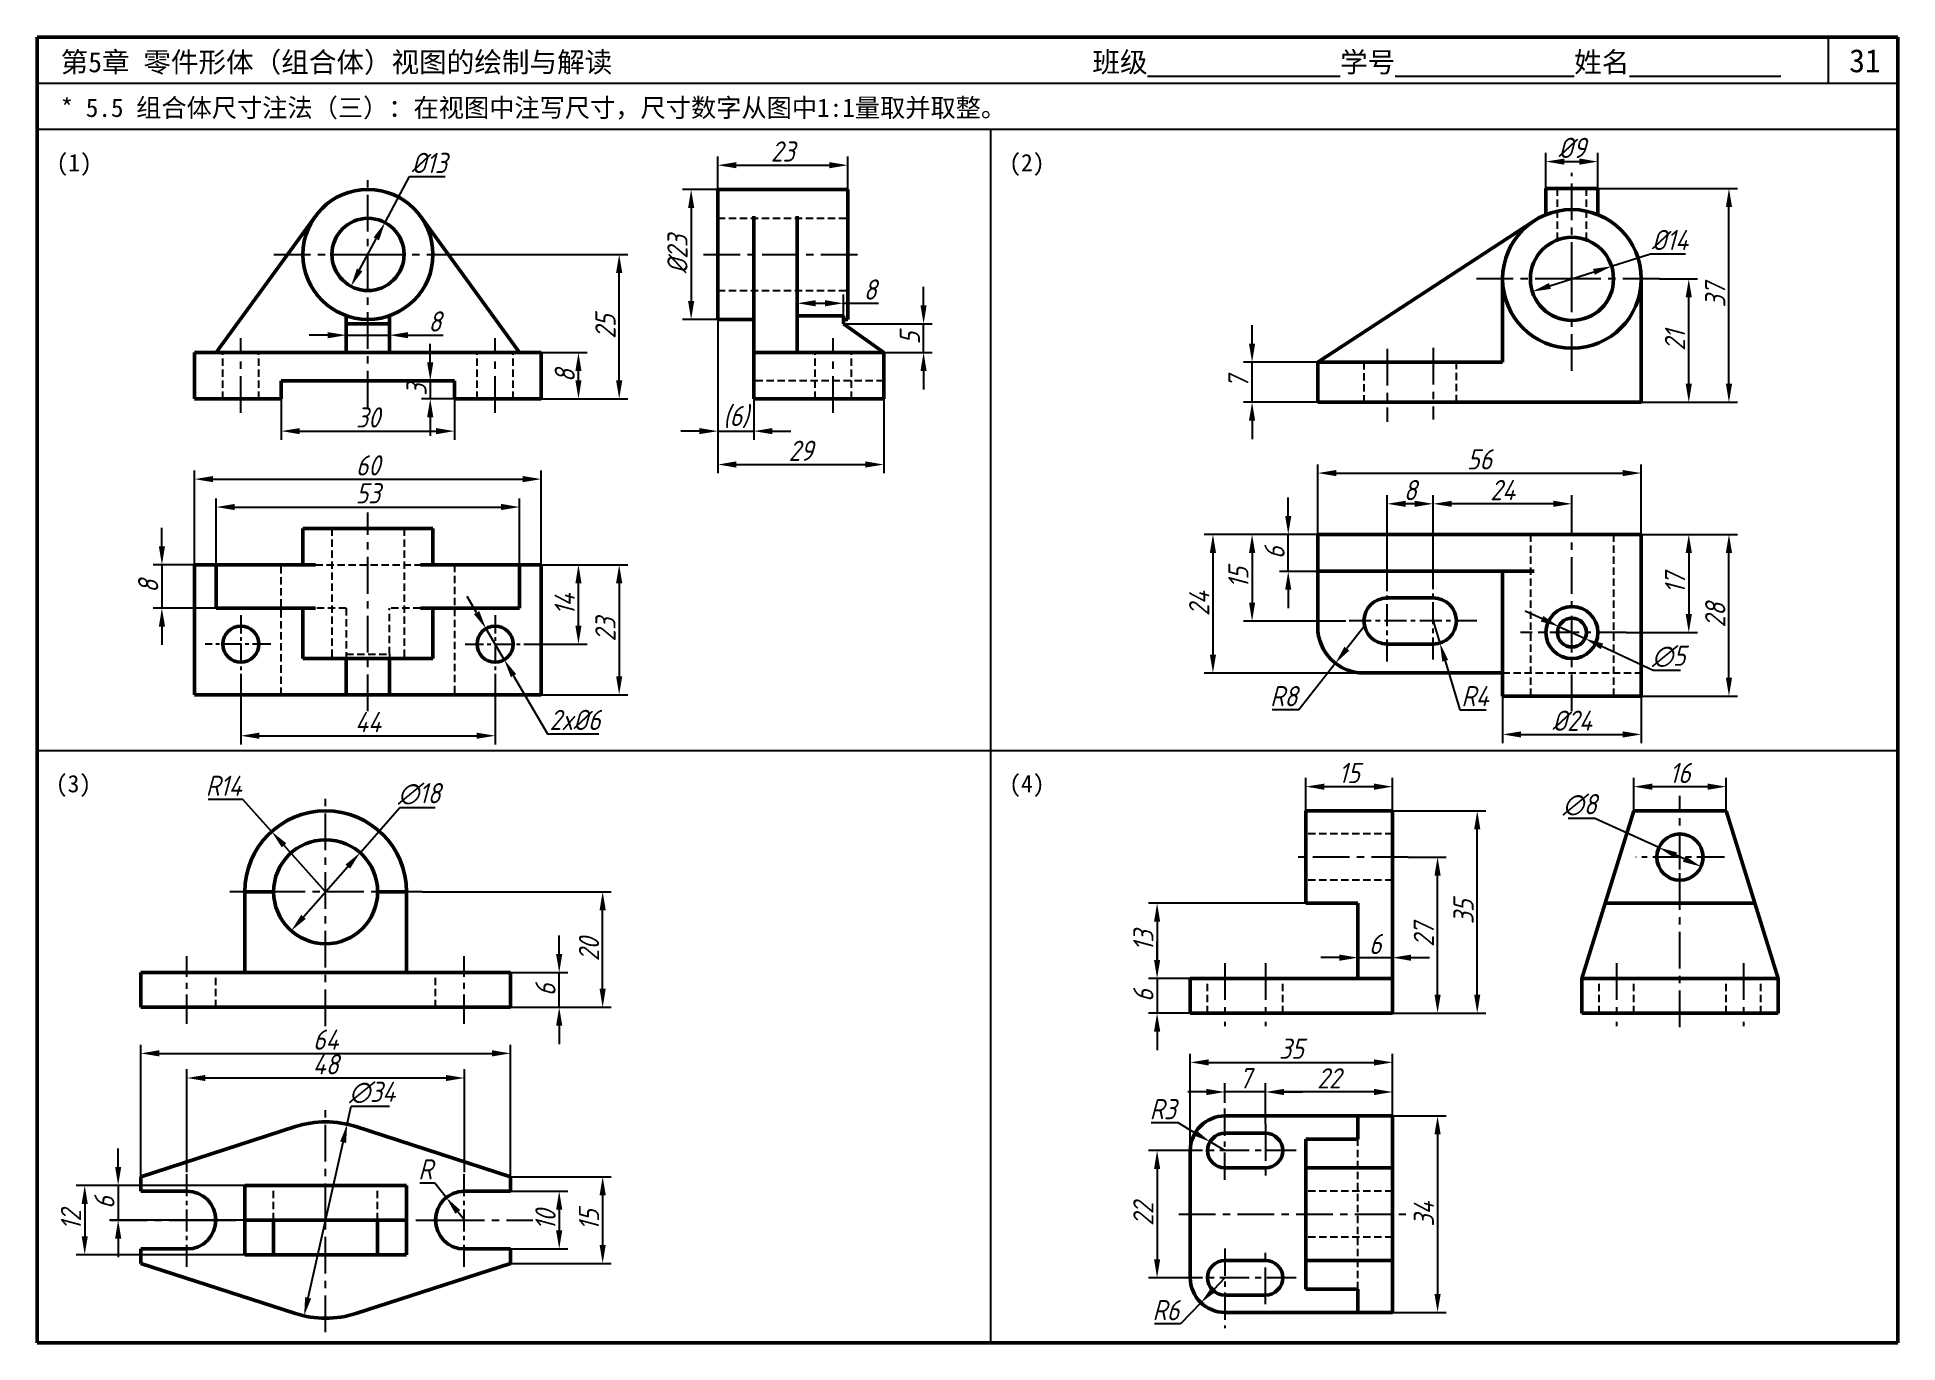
# Model space of a CAD drawing. Header units: millimetres. Extents: x 0 to 322, y 0 to 226.
import ezdxf

# ---------------------------------------------------------------- set-up
doc = ezdxf.new("R2010")
doc.units = ezdxf.units.MM
doc.header["$LTSCALE"] = 0.2
doc.linetypes.add('CENTER', pattern=[50.8, 31.75, -6.35, 6.35, -6.35])
doc.linetypes.add('HIDDEN', pattern=[9.525, 6.35, -3.175])
for name, color, linetype in [('点画线层', 7, 'CENTER'), ('答案', 1, 'Continuous'), ('虚线层', 7, 'HIDDEN')]:
    doc.layers.add(name, color=color, linetype=linetype)
doc.layers.add('粗实线层', color=7, linetype='Continuous', lineweight=50)
doc.styles.get("Standard").update_dxf_attribs({"font": 'gbeitc.shx', "height": 3.5, "bigfont": 'gbcbig.shx'})
doc.styles.add('宋体', font='', dxfattribs={"height": 3.5})
doc.styles.get('宋体').set_extended_font_data('SimSun')
doc.dimstyles.new('ISO-25', dxfattribs={"dimtxt": 3.5, "dimasz": 3.2, "dimexe": 1.5, "dimexo": 0, "dimtad": 1, "dimtoh": 1, "dimdsep": 46, "dimtxsty": 'Standard', "dimcen": 0, "dimclrd": 256, "dimclre": 256, "dimclrt": 256, "dimadec": 0, "dimazin": 0, "dimtfac": 1, "dimtmove": 0, "dimatfit": 2, "dimfxl": 0, "dimlwd": -1, "dimlwe": -1, "dimarcsym": 0})

msp = doc.modelspace()

# ---------------------------------------------------------------- texts
at = {"style": '宋体'}
for s, height, p in [('第5章 零件形体（组合体）视图的绘制与解读', 3.5, (4.054, 219.933)), ('班级%%U              %%U学号%%U             %%U姓名%%U           ', 3.5, (182.613, 219.933)), ('31', 4, (313.595, 219.933)), ('* 5.5 组合体尺寸注法（三）：在视图中注写尺寸，尺寸数字从图中1:1量取并取整。', 3.2, (4.054, 212.195)), ('(1)', 3, (3.334, 202.787)), ('(2)', 3, (168.214, 202.787)), ('(3)', 3, (3.214, 95.287)), ('(4)', 3, (168.214, 95.287))]:
    msp.add_text(s, height=height, dxfattribs=at).set_placement(p)

# ---------------------------------------------------------------- blocks, each defined once
blk = doc.blocks.new('*D2')
at = {"layer": 'Defpoints', "color": 0, "transparency": 16777216}
for p in [(60.19, 193.91), (54.3, 182.89)]:
    blk.add_point(p, dxfattribs=at)
at = {"layer": '答案', "transparency": 16777216}
for p, q in [((60.19, 193.91), (64.44, 201.86)), ((64.44, 201.86), (70.61, 201.86)), ((55.8, 185.71), (58.68, 191.09))]:
    blk.add_line(p, q, dxfattribs=at)
for points in [[(58.21, 191.34), (59.15, 190.84), (60.19, 193.91)], [(55.33, 185.96), (56.27, 185.46), (54.3, 182.89)]]:
    blk.add_solid(points, dxfattribs=at)
at = {"layer": '答案', "transparency": 16777216, "insert": (67.84, 204.23), "char_height": 3.5, "attachment_point": 5}
blk.add_mtext('%%C13', dxfattribs=at)
blk = doc.blocks.new('*D3')
at = {"layer": 'Defpoints', "color": 0, "transparency": 16777216}
for p in [(42.24, 163.4), (72.24, 163.4), (72.24, 157.81)]:
    blk.add_point(p, dxfattribs=at)
at = {"layer": '答案', "transparency": 16777216}
for p, q in [((42.24, 163.4), (42.24, 156.31)), ((72.24, 163.4), (72.24, 156.31)), ((45.44, 157.81), (69.04, 157.81))]:
    blk.add_line(p, q, dxfattribs=at)
for points in [[(45.44, 158.34), (45.44, 157.28), (42.24, 157.81)], [(69.04, 158.34), (69.04, 157.28), (72.24, 157.81)]]:
    blk.add_solid(points, dxfattribs=at)
at = {"layer": '答案', "transparency": 16777216, "insert": (57.24, 160.18), "char_height": 3.5, "attachment_point": 5}
blk.add_mtext('30', dxfattribs=at)
blk = doc.blocks.new('*D4')
at = {"layer": 'Defpoints', "color": 0, "transparency": 16777216}
for p in [(72.24, 166.52), (68.02, 163.4), (72.24, 163.4)]:
    blk.add_point(p, dxfattribs=at)
at = {"layer": '答案', "transparency": 16777216}
for p, q in [((68.02, 169.72), (68.02, 172.92)), ((72.24, 166.52), (66.52, 166.52)), ((68.02, 166.52), (68.02, 163.4)), ((72.24, 163.4), (66.52, 163.4)), ((68.02, 160.2), (68.02, 157))]:
    blk.add_line(p, q, dxfattribs=at)
for points in [[(67.48, 169.72), (68.55, 169.72), (68.02, 166.52)], [(67.48, 160.2), (68.55, 160.2), (68.02, 163.4)]]:
    blk.add_solid(points, dxfattribs=at)
at = {"layer": '答案', "transparency": 16777216, "insert": (65.64, 164.96), "char_height": 3.5, "attachment_point": 5, "rotation": 90}
blk.add_mtext('3', dxfattribs=at)
blk = doc.blocks.new('*D6')
at = {"layer": 'Defpoints', "color": 0, "transparency": 16777216}
for p in [(87.24, 171.4), (93.67, 171.4), (87.24, 163.4)]:
    blk.add_point(p, dxfattribs=at)
at = {"layer": '答案', "transparency": 16777216}
for p, q in [((87.24, 171.4), (95.17, 171.4)), ((93.67, 166.6), (93.67, 168.2)), ((87.24, 163.4), (95.17, 163.4))]:
    blk.add_line(p, q, dxfattribs=at)
for points in [[(93.14, 168.2), (94.2, 168.2), (93.67, 171.4)], [(93.14, 166.6), (94.2, 166.6), (93.67, 163.4)]]:
    blk.add_solid(points, dxfattribs=at)
at = {"layer": '答案', "transparency": 16777216, "insert": (91.3, 167.4), "char_height": 3.5, "attachment_point": 5, "rotation": 90}
blk.add_mtext('8', dxfattribs=at)
blk = doc.blocks.new('*D7')
at = {"layer": 'Defpoints', "color": 0, "transparency": 16777216}
for p in [(27.24, 134.69), (21.58, 127.19), (30.99, 127.19)]:
    blk.add_point(p, dxfattribs=at)
at = {"layer": '答案', "transparency": 16777216}
for p, q in [((21.58, 137.89), (21.58, 141.09)), ((27.24, 134.69), (20.08, 134.69)), ((21.58, 134.69), (21.58, 127.19)), ((30.99, 127.19), (20.08, 127.19)), ((21.58, 123.99), (21.58, 120.79))]:
    blk.add_line(p, q, dxfattribs=at)
for points in [[(21.05, 137.89), (22.12, 137.89), (21.58, 134.69)], [(21.05, 123.99), (22.12, 123.99), (21.58, 127.19)]]:
    blk.add_solid(points, dxfattribs=at)
at = {"layer": '答案', "transparency": 16777216, "insert": (19.21, 130.94), "char_height": 3.5, "attachment_point": 5, "rotation": 90}
blk.add_mtext('8', dxfattribs=at)
blk = doc.blocks.new('*D8')
at = {"layer": 'Defpoints', "color": 0, "transparency": 16777216}
for p in [(87.24, 134.69), (93.67, 134.69), (85.45, 120.94)]:
    blk.add_point(p, dxfattribs=at)
at = {"layer": '答案', "transparency": 16777216}
for p, q in [((87.24, 134.69), (95.17, 134.69)), ((93.67, 124.14), (93.67, 131.49)), ((85.45, 120.94), (95.17, 120.94))]:
    blk.add_line(p, q, dxfattribs=at)
for points in [[(93.14, 131.49), (94.2, 131.49), (93.67, 134.69)], [(93.14, 124.14), (94.2, 124.14), (93.67, 120.94)]]:
    blk.add_solid(points, dxfattribs=at)
at = {"layer": '答案', "transparency": 16777216, "insert": (91.3, 127.81), "char_height": 3.5, "attachment_point": 5, "rotation": 90}
blk.add_mtext('14', dxfattribs=at)
blk = doc.blocks.new('*D9')
at = {"layer": 'Defpoints', "color": 0, "transparency": 16777216}
for p in [(87.24, 134.69), (87.24, 112.19), (100.72, 112.19)]:
    blk.add_point(p, dxfattribs=at)
at = {"layer": '答案', "transparency": 16777216}
for p, q in [((87.24, 134.69), (102.22, 134.69)), ((100.72, 131.49), (100.72, 115.39)), ((87.24, 112.19), (102.22, 112.19))]:
    blk.add_line(p, q, dxfattribs=at)
for points in [[(100.18, 131.49), (101.25, 131.49), (100.72, 134.69)], [(100.18, 115.39), (101.25, 115.39), (100.72, 112.19)]]:
    blk.add_solid(points, dxfattribs=at)
at = {"layer": '答案', "transparency": 16777216, "insert": (98.34, 123.44), "char_height": 3.5, "attachment_point": 5, "rotation": 90}
blk.add_mtext('23', dxfattribs=at)
blk = doc.blocks.new('*D10')
at = {"layer": 'Defpoints', "color": 0, "transparency": 16777216}
for p in [(35.24, 115.22), (79.24, 115.22), (79.24, 105.08)]:
    blk.add_point(p, dxfattribs=at)
at = {"layer": '答案', "transparency": 16777216}
for p, q in [((35.24, 115.22), (35.24, 103.58)), ((79.24, 115.22), (79.24, 103.58)), ((38.44, 105.08), (76.04, 105.08))]:
    blk.add_line(p, q, dxfattribs=at)
for points in [[(38.44, 105.62), (38.44, 104.55), (35.24, 105.08)], [(76.04, 105.62), (76.04, 104.55), (79.24, 105.08)]]:
    blk.add_solid(points, dxfattribs=at)
at = {"layer": '答案', "transparency": 16777216, "insert": (57.24, 107.46), "char_height": 3.5, "attachment_point": 5}
blk.add_mtext('44', dxfattribs=at)
blk = doc.blocks.new('*D11')
at = {"layer": 'Defpoints', "color": 0, "transparency": 16777216}
for p in [(77.66, 123.64), (80.82, 118.24)]:
    blk.add_point(p, dxfattribs=at)
at = {"layer": '答案', "transparency": 16777216}
for p, q in [((76.04, 126.4), (74.42, 129.16)), ((77.66, 123.64), (80.82, 118.24)), ((82.44, 115.48), (88.33, 105.44)), ((88.33, 105.44), (97.19, 105.44))]:
    blk.add_line(p, q, dxfattribs=at)
for points in [[(76.5, 126.67), (75.58, 126.13), (77.66, 123.64)], [(82.9, 115.75), (81.98, 115.21), (80.82, 118.24)]]:
    blk.add_solid(points, dxfattribs=at)
at = {"layer": '答案', "transparency": 16777216, "insert": (93.07, 107.82), "char_height": 3.5, "attachment_point": 5}
blk.add_mtext('2x%%C6', dxfattribs=at)
blk = doc.blocks.new('*D12')
at = {"layer": 'Defpoints', "color": 0, "transparency": 16777216}
for p in [(83.49, 144.67), (30.99, 134.69), (83.49, 134.69)]:
    blk.add_point(p, dxfattribs=at)
at = {"layer": '答案', "transparency": 16777216}
for p, q in [((30.99, 134.69), (30.99, 146.17)), ((83.49, 134.69), (83.49, 146.17)), ((34.19, 144.67), (80.29, 144.67))]:
    blk.add_line(p, q, dxfattribs=at)
for points in [[(34.19, 145.21), (34.19, 144.14), (30.99, 144.67)], [(80.29, 145.21), (80.29, 144.14), (83.49, 144.67)]]:
    blk.add_solid(points, dxfattribs=at)
at = {"layer": '答案', "transparency": 16777216, "insert": (57.24, 147.05), "char_height": 3.5, "attachment_point": 5}
blk.add_mtext('53', dxfattribs=at)
blk = doc.blocks.new('*D13')
at = {"layer": 'Defpoints', "color": 0, "transparency": 16777216}
for p in [(117.78, 177.15), (124.03, 163.4), (124.03, 157.81)]:
    blk.add_point(p, dxfattribs=at)
at = {"layer": '答案', "transparency": 16777216}
for p, q in [((117.78, 177.15), (117.78, 156.31)), ((124.03, 163.4), (124.03, 156.31)), ((114.58, 157.81), (111.38, 157.81)), ((117.78, 157.81), (124.03, 157.81)), ((127.23, 157.81), (130.43, 157.81))]:
    blk.add_line(p, q, dxfattribs=at)
for points in [[(114.58, 158.34), (114.58, 157.28), (117.78, 157.81)], [(127.23, 158.34), (127.23, 157.28), (124.03, 157.81)]]:
    blk.add_solid(points, dxfattribs=at)
at = {"layer": '答案', "transparency": 16777216, "insert": (120.9, 160.26), "char_height": 3.5, "attachment_point": 5}
blk.add_mtext('(6)', dxfattribs=at)
blk = doc.blocks.new('*D14')
at = {"layer": 'Defpoints', "color": 0, "transparency": 16777216}
for p in [(117.78, 177.15), (146.53, 163.4), (146.53, 152.03)]:
    blk.add_point(p, dxfattribs=at)
at = {"layer": '答案', "transparency": 16777216}
for p, q in [((117.78, 177.15), (117.78, 150.53)), ((146.53, 163.4), (146.53, 150.53)), ((120.98, 152.03), (143.33, 152.03))]:
    blk.add_line(p, q, dxfattribs=at)
for points in [[(120.98, 152.57), (120.98, 151.5), (117.78, 152.03)], [(143.33, 152.57), (143.33, 151.5), (146.53, 152.03)]]:
    blk.add_solid(points, dxfattribs=at)
at = {"layer": '答案', "transparency": 16777216, "insert": (132.15, 154.41), "char_height": 3.5, "attachment_point": 5}
blk.add_mtext('29', dxfattribs=at)
blk = doc.blocks.new('*D15')
at = {"layer": 'Defpoints', "color": 0, "transparency": 16777216}
for p in [(73.46, 188.4), (100.72, 188.4), (87.24, 163.4)]:
    blk.add_point(p, dxfattribs=at)
at = {"layer": '答案', "transparency": 16777216}
for p, q in [((73.46, 188.4), (102.22, 188.4)), ((100.72, 166.6), (100.72, 185.2)), ((87.24, 163.4), (102.22, 163.4))]:
    blk.add_line(p, q, dxfattribs=at)
for points in [[(100.18, 185.2), (101.25, 185.2), (100.72, 188.4)], [(100.18, 166.6), (101.25, 166.6), (100.72, 163.4)]]:
    blk.add_solid(points, dxfattribs=at)
at = {"layer": '答案', "transparency": 16777216, "insert": (98.34, 175.9), "char_height": 3.5, "attachment_point": 5, "rotation": 90}
blk.add_mtext('25', dxfattribs=at)
blk = doc.blocks.new('*D16')
at = {"layer": 'Defpoints', "color": 0, "transparency": 16777216}
for p in [(140.28, 203.84), (117.78, 199.65), (140.28, 199.65)]:
    blk.add_point(p, dxfattribs=at)
at = {"layer": '答案', "transparency": 16777216}
for p, q in [((117.78, 199.65), (117.78, 205.34)), ((120.98, 203.84), (137.08, 203.84)), ((140.28, 199.65), (140.28, 205.34))]:
    blk.add_line(p, q, dxfattribs=at)
for points in [[(120.98, 204.38), (120.98, 203.31), (117.78, 203.84)], [(137.08, 204.38), (137.08, 203.31), (140.28, 203.84)]]:
    blk.add_solid(points, dxfattribs=at)
at = {"layer": '答案', "transparency": 16777216, "insert": (129.03, 206.22), "char_height": 3.5, "attachment_point": 5}
blk.add_mtext('23', dxfattribs=at)
blk = doc.blocks.new('*D17')
at = {"layer": 'Defpoints', "color": 0, "transparency": 16777216}
for p in [(131.53, 179.94), (131.53, 177.79), (139.53, 177.79)]:
    blk.add_point(p, dxfattribs=at)
at = {"layer": '答案', "transparency": 16777216}
for p, q in [((131.53, 177.79), (131.53, 181.44)), ((139.53, 177.79), (139.53, 181.44)), ((134.73, 179.94), (136.33, 179.94)), ((139.53, 179.94), (145.58, 179.94))]:
    blk.add_line(p, q, dxfattribs=at)
for points in [[(134.73, 180.48), (134.73, 179.41), (131.53, 179.94)], [(136.33, 180.48), (136.33, 179.41), (139.53, 179.94)]]:
    blk.add_solid(points, dxfattribs=at)
at = {"layer": '答案', "transparency": 16777216, "insert": (144.15, 182.32), "char_height": 3.5, "attachment_point": 5}
blk.add_mtext('8', dxfattribs=at)
blk = doc.blocks.new('*D18')
at = {"layer": 'Defpoints', "color": 0, "transparency": 16777216}
for p in [(139.53, 176.4), (153.4, 176.4), (146.53, 171.4)]:
    blk.add_point(p, dxfattribs=at)
at = {"layer": '答案', "transparency": 16777216}
for p, q in [((153.4, 179.6), (153.4, 182.8)), ((139.53, 176.4), (154.9, 176.4)), ((153.4, 171.4), (153.4, 176.4)), ((146.53, 171.4), (154.9, 171.4)), ((153.4, 168.2), (153.4, 165))]:
    blk.add_line(p, q, dxfattribs=at)
for points in [[(152.86, 179.6), (153.93, 179.6), (153.4, 176.4)], [(152.86, 168.2), (153.93, 168.2), (153.4, 171.4)]]:
    blk.add_solid(points, dxfattribs=at)
at = {"layer": '答案', "transparency": 16777216, "insert": (151.02, 173.9), "char_height": 3.5, "attachment_point": 5, "rotation": 90}
blk.add_mtext('5', dxfattribs=at)
blk = doc.blocks.new('*D19')
at = {"layer": 'Defpoints', "color": 0, "transparency": 16777216}
for p in [(60.99, 174.42), (53.49, 171.4), (60.99, 171.4)]:
    blk.add_point(p, dxfattribs=at)
at = {"layer": '答案', "transparency": 16777216}
for p, q in [((50.29, 174.42), (47.09, 174.42)), ((53.49, 171.4), (53.49, 175.92)), ((53.49, 174.42), (60.99, 174.42)), ((60.99, 171.4), (60.99, 175.92)), ((64.19, 174.42), (70.25, 174.42))]:
    blk.add_line(p, q, dxfattribs=at)
for points in [[(50.29, 174.95), (50.29, 173.88), (53.49, 174.42)], [(64.19, 174.95), (64.19, 173.88), (60.99, 174.42)]]:
    blk.add_solid(points, dxfattribs=at)
at = {"layer": '答案', "transparency": 16777216, "insert": (68.82, 176.79), "char_height": 3.5, "attachment_point": 5}
blk.add_mtext('8', dxfattribs=at)
blk = doc.blocks.new('*D21')
at = {"layer": 'Defpoints', "color": 0, "transparency": 16777216}
for p in [(241.61, 145.23), (265.61, 143), (241.61, 131.37)]:
    blk.add_point(p, dxfattribs=at)
at = {"layer": '答案', "transparency": 16777216}
for p, q in [((241.61, 131.37), (241.61, 146.73)), ((262.41, 145.23), (244.81, 145.23)), ((265.61, 143), (265.61, 146.73))]:
    blk.add_line(p, q, dxfattribs=at)
for points in [[(244.81, 145.76), (244.81, 144.7), (241.61, 145.23)], [(262.41, 145.76), (262.41, 144.7), (265.61, 145.23)]]:
    blk.add_solid(points, dxfattribs=at)
at = {"layer": '答案', "transparency": 16777216, "insert": (253.61, 147.6), "char_height": 3.5, "attachment_point": 5}
blk.add_mtext('24', dxfattribs=at)
blk = doc.blocks.new('*D22')
at = {"layer": 'Defpoints', "color": 0, "transparency": 16777216}
for p in [(233.61, 145.23), (233.61, 131.37), (241.61, 131.37)]:
    blk.add_point(p, dxfattribs=at)
at = {"layer": '答案', "transparency": 16777216}
for p, q in [((233.61, 131.37), (233.61, 146.73)), ((238.41, 145.23), (236.81, 145.23)), ((241.61, 131.37), (241.61, 146.73))]:
    blk.add_line(p, q, dxfattribs=at)
for points in [[(236.81, 145.76), (236.81, 144.7), (233.61, 145.23)], [(238.41, 145.76), (238.41, 144.7), (241.61, 145.23)]]:
    blk.add_solid(points, dxfattribs=at)
at = {"layer": '答案', "transparency": 16777216, "insert": (237.61, 147.6), "char_height": 3.5, "attachment_point": 5}
blk.add_mtext('8', dxfattribs=at)
blk = doc.blocks.new('*D23')
at = {"layer": 'Defpoints', "color": 0, "transparency": 16777216}
for p in [(216.51, 139.94), (221.61, 139.94), (221.61, 133.54)]:
    blk.add_point(p, dxfattribs=at)
at = {"layer": '答案', "transparency": 16777216}
for p, q in [((216.51, 143.14), (216.51, 146.34)), ((221.61, 139.94), (215.01, 139.94)), ((216.51, 133.54), (216.51, 139.94)), ((221.61, 133.54), (215.01, 133.54)), ((216.51, 130.34), (216.51, 127.14))]:
    blk.add_line(p, q, dxfattribs=at)
for points in [[(215.97, 143.14), (217.04, 143.14), (216.51, 139.94)], [(215.97, 130.34), (217.04, 130.34), (216.51, 133.54)]]:
    blk.add_solid(points, dxfattribs=at)
at = {"layer": '答案', "transparency": 16777216, "insert": (214.13, 136.74), "char_height": 3.5, "attachment_point": 5, "rotation": 90}
blk.add_mtext('6', dxfattribs=at)
blk = doc.blocks.new('*D24')
at = {"layer": 'Defpoints', "color": 0, "transparency": 16777216}
for p in [(221.61, 139.94), (210.25, 124.94), (226.47, 124.94)]:
    blk.add_point(p, dxfattribs=at)
at = {"layer": '答案', "transparency": 16777216}
for p, q in [((221.61, 139.94), (208.75, 139.94)), ((210.25, 136.74), (210.25, 128.14)), ((226.47, 124.94), (208.75, 124.94))]:
    blk.add_line(p, q, dxfattribs=at)
for points in [[(209.72, 136.74), (210.79, 136.74), (210.25, 139.94)], [(209.72, 128.14), (210.79, 128.14), (210.25, 124.94)]]:
    blk.add_solid(points, dxfattribs=at)
at = {"layer": '答案', "transparency": 16777216, "insert": (207.88, 132.44), "char_height": 3.5, "attachment_point": 5, "rotation": 90}
blk.add_mtext('15', dxfattribs=at)
blk = doc.blocks.new('*D25')
at = {"layer": 'Defpoints', "color": 0, "transparency": 16777216}
for p in [(221.61, 139.94), (203.48, 115.94), (229.61, 115.94)]:
    blk.add_point(p, dxfattribs=at)
at = {"layer": '答案', "transparency": 16777216}
for p, q in [((221.61, 139.94), (201.98, 139.94)), ((203.48, 136.74), (203.48, 119.14)), ((229.61, 115.94), (201.98, 115.94))]:
    blk.add_line(p, q, dxfattribs=at)
for points in [[(202.94, 136.74), (204.01, 136.74), (203.48, 139.94)], [(202.94, 119.14), (204.01, 119.14), (203.48, 115.94)]]:
    blk.add_solid(points, dxfattribs=at)
at = {"layer": '答案', "transparency": 16777216, "insert": (201.1, 127.94), "char_height": 3.5, "attachment_point": 5, "rotation": 90}
blk.add_mtext('24', dxfattribs=at)
blk = doc.blocks.new('*D26')
at = {"layer": 'Defpoints', "color": 0, "transparency": 16777216}
for p in [(210.25, 169.76), (221.61, 169.76), (221.61, 162.81)]:
    blk.add_point(p, dxfattribs=at)
at = {"layer": '答案', "transparency": 16777216}
for p, q in [((210.25, 172.96), (210.25, 176.16)), ((221.61, 169.76), (208.75, 169.76)), ((210.25, 162.81), (210.25, 169.76)), ((221.61, 162.81), (208.75, 162.81)), ((210.25, 159.61), (210.25, 156.41))]:
    blk.add_line(p, q, dxfattribs=at)
for points in [[(209.72, 172.96), (210.79, 172.96), (210.25, 169.76)], [(209.72, 159.61), (210.79, 159.61), (210.25, 162.81)]]:
    blk.add_solid(points, dxfattribs=at)
at = {"layer": '答案', "transparency": 16777216, "insert": (207.88, 166.28), "char_height": 3.5, "attachment_point": 5, "rotation": 90}
blk.add_mtext('7', dxfattribs=at)
blk = doc.blocks.new('*D27')
at = {"layer": 'Defpoints', "color": 0, "transparency": 16777216}
for p in [(229.61, 123.94), (224.68, 117.64)]:
    blk.add_point(p, dxfattribs=at)
at = {"layer": '答案', "transparency": 16777216}
for p, q in [((229.61, 123.94), (226.65, 120.16)), ((224.68, 117.64), (218.36, 109.56)), ((218.36, 109.56), (213.72, 109.56))]:
    blk.add_line(p, q, dxfattribs=at)
blk.add_solid([(226.23, 120.49), (227.07, 119.83), (224.68, 117.64)], dxfattribs=at)
at = {"layer": '答案', "transparency": 16777216, "insert": (215.73, 111.93), "char_height": 3.5, "attachment_point": 5}
blk.add_mtext('R8', dxfattribs=at)
blk = doc.blocks.new('*D28')
at = {"layer": 'Defpoints', "color": 0, "transparency": 16777216}
for p in [(241.61, 124.94), (242.76, 121.11)]:
    blk.add_point(p, dxfattribs=at)
at = {"layer": '答案', "transparency": 16777216}
for p, q in [((241.61, 124.94), (242.76, 121.11)), ((243.68, 118.05), (246.23, 109.56)), ((246.23, 109.56), (250.79, 109.56))]:
    blk.add_line(p, q, dxfattribs=at)
blk.add_solid([(244.19, 118.2), (243.17, 117.9), (242.76, 121.11)], dxfattribs=at)
at = {"layer": '答案', "transparency": 16777216, "insert": (248.82, 111.93), "char_height": 3.5, "attachment_point": 5}
blk.add_mtext('R4', dxfattribs=at)
blk = doc.blocks.new('*D29')
at = {"layer": 'Defpoints', "color": 0, "transparency": 16777216}
for p in [(277.61, 139.94), (292.78, 139.94), (277.61, 111.94)]:
    blk.add_point(p, dxfattribs=at)
at = {"layer": '答案', "transparency": 16777216}
for p, q in [((277.61, 139.94), (294.28, 139.94)), ((292.78, 115.14), (292.78, 136.74)), ((277.61, 111.94), (294.28, 111.94))]:
    blk.add_line(p, q, dxfattribs=at)
for points in [[(292.25, 136.74), (293.32, 136.74), (292.78, 139.94)], [(292.25, 115.14), (293.32, 115.14), (292.78, 111.94)]]:
    blk.add_solid(points, dxfattribs=at)
at = {"layer": '答案', "transparency": 16777216, "insert": (290.41, 125.94), "char_height": 3.5, "attachment_point": 5, "rotation": 90}
blk.add_mtext('28', dxfattribs=at)
blk = doc.blocks.new('*D30')
at = {"layer": 'Defpoints', "color": 0, "transparency": 16777216}
for p in [(280.76, 184.16), (285.83, 184.16), (277.61, 162.81)]:
    blk.add_point(p, dxfattribs=at)
at = {"layer": '答案', "transparency": 16777216}
for p, q in [((280.76, 184.16), (287.33, 184.16)), ((285.83, 166.01), (285.83, 180.96)), ((277.61, 162.81), (287.33, 162.81))]:
    blk.add_line(p, q, dxfattribs=at)
for points in [[(285.29, 180.96), (286.36, 180.96), (285.83, 184.16)], [(285.29, 166.01), (286.36, 166.01), (285.83, 162.81)]]:
    blk.add_solid(points, dxfattribs=at)
at = {"layer": '答案', "transparency": 16777216, "insert": (283.45, 173.48), "char_height": 3.5, "attachment_point": 5, "rotation": 90}
blk.add_mtext('21', dxfattribs=at)
blk = doc.blocks.new('*D32')
at = {"layer": 'Defpoints', "color": 0, "transparency": 16777216}
for p in [(272.47, 186.35), (258.75, 181.96)]:
    blk.add_point(p, dxfattribs=at)
at = {"layer": '答案', "transparency": 16777216}
for p, q in [((272.47, 186.35), (279.23, 188.52)), ((279.23, 188.52), (285.25, 188.52)), ((261.8, 182.94), (269.42, 185.38))]:
    blk.add_line(p, q, dxfattribs=at)
for points in [[(269.26, 185.89), (269.58, 184.87), (272.47, 186.35)], [(261.64, 183.45), (261.96, 182.43), (258.75, 181.96)]]:
    blk.add_solid(points, dxfattribs=at)
at = {"layer": '答案', "transparency": 16777216, "insert": (282.55, 190.89), "char_height": 3.5, "attachment_point": 5}
blk.add_mtext('%%C14', dxfattribs=at)
blk = doc.blocks.new('*D33')
at = {"layer": 'Defpoints', "color": 0, "transparency": 16777216}
for p in [(277.61, 139.94), (274.98, 122.94), (285.83, 122.94)]:
    blk.add_point(p, dxfattribs=at)
at = {"layer": '答案', "transparency": 16777216}
for p, q in [((277.61, 139.94), (287.33, 139.94)), ((285.83, 136.74), (285.83, 126.14)), ((274.98, 122.94), (287.33, 122.94))]:
    blk.add_line(p, q, dxfattribs=at)
for points in [[(285.29, 136.74), (286.36, 136.74), (285.83, 139.94)], [(285.29, 126.14), (286.36, 126.14), (285.83, 122.94)]]:
    blk.add_solid(points, dxfattribs=at)
at = {"layer": '答案', "transparency": 16777216, "insert": (283.45, 131.44), "char_height": 3.5, "attachment_point": 5, "rotation": 90}
blk.add_mtext('17', dxfattribs=at)
blk = doc.blocks.new('*D34')
at = {"layer": 'Defpoints', "color": 0, "transparency": 16777216}
for p in [(270.11, 199.81), (292.78, 199.81), (277.61, 162.81)]:
    blk.add_point(p, dxfattribs=at)
at = {"layer": '答案', "transparency": 16777216}
for p, q in [((270.11, 199.81), (294.28, 199.81)), ((292.78, 166.01), (292.78, 196.61)), ((277.61, 162.81), (294.28, 162.81))]:
    blk.add_line(p, q, dxfattribs=at)
for points in [[(292.25, 196.61), (293.32, 196.61), (292.78, 199.81)], [(292.25, 166.01), (293.32, 166.01), (292.78, 162.81)]]:
    blk.add_solid(points, dxfattribs=at)
at = {"layer": '答案', "transparency": 16777216, "insert": (290.41, 181.31), "char_height": 3.5, "attachment_point": 5, "rotation": 90}
blk.add_mtext('37', dxfattribs=at)
blk = doc.blocks.new('*D35')
at = {"layer": 'Defpoints', "color": 0, "transparency": 16777216}
for p in [(270.11, 204.47), (261.11, 199.81), (270.11, 199.81)]:
    blk.add_point(p, dxfattribs=at)
at = {"layer": '答案', "transparency": 16777216}
for p, q in [((261.11, 199.81), (261.11, 205.97)), ((264.31, 204.47), (266.91, 204.47)), ((270.11, 199.81), (270.11, 205.97))]:
    blk.add_line(p, q, dxfattribs=at)
for points in [[(264.31, 205), (264.31, 203.93), (261.11, 204.47)], [(266.91, 205), (266.91, 203.93), (270.11, 204.47)]]:
    blk.add_solid(points, dxfattribs=at)
at = {"layer": '答案', "transparency": 16777216, "insert": (265.61, 206.84), "char_height": 3.5, "attachment_point": 5}
blk.add_mtext('%%C9', dxfattribs=at)
blk = doc.blocks.new('*D36')
at = {"layer": 'Defpoints', "color": 0, "transparency": 16777216}
for p in [(263.34, 123.99), (267.88, 121.9)]:
    blk.add_point(p, dxfattribs=at)
at = {"layer": '答案', "transparency": 16777216}
for p, q in [((260.43, 125.33), (257.53, 126.67)), ((263.34, 123.99), (267.88, 121.9)), ((270.78, 120.56), (279.69, 116.45)), ((279.69, 116.45), (284.4, 116.45))]:
    blk.add_line(p, q, dxfattribs=at)
for points in [[(260.66, 125.82), (260.21, 124.85), (263.34, 123.99)], [(271.01, 121.04), (270.56, 120.07), (267.88, 121.9)]]:
    blk.add_solid(points, dxfattribs=at)
at = {"layer": '答案', "transparency": 16777216, "insert": (282.36, 118.82), "char_height": 3.5, "attachment_point": 5}
blk.add_mtext('∅5', dxfattribs=at)
blk = doc.blocks.new('*D37')
at = {"layer": 'Defpoints', "color": 0, "transparency": 16777216}
for p in [(53.64, 37.83), (46.19, 4.66)]:
    blk.add_point(p, dxfattribs=at)
at = {"layer": '答案', "transparency": 16777216}
for p, q in [((53.64, 37.83), (54.35, 40.96)), ((54.35, 40.96), (60.95, 40.96)), ((46.89, 7.78), (52.94, 34.71))]:
    blk.add_line(p, q, dxfattribs=at)
for points in [[(52.42, 34.83), (53.46, 34.59), (53.64, 37.83)], [(46.37, 7.9), (47.41, 7.67), (46.19, 4.66)]]:
    blk.add_solid(points, dxfattribs=at)
at = {"layer": '答案', "transparency": 16777216, "insert": (57.96, 43.33), "char_height": 3.5, "attachment_point": 5}
blk.add_mtext('∅34', dxfattribs=at)
blk = doc.blocks.new('*D38')
at = {"layer": 'Defpoints', "color": 0, "transparency": 16777216}
for p in [(73.92, 45.84), (25.92, 29.52), (73.92, 29.52)]:
    blk.add_point(p, dxfattribs=at)
at = {"layer": '答案', "transparency": 16777216}
for p, q in [((25.92, 29.52), (25.92, 47.34)), ((29.12, 45.84), (70.72, 45.84)), ((73.92, 29.52), (73.92, 47.34))]:
    blk.add_line(p, q, dxfattribs=at)
for points in [[(29.12, 46.37), (29.12, 45.3), (25.92, 45.84)], [(70.72, 46.37), (70.72, 45.3), (73.92, 45.84)]]:
    blk.add_solid(points, dxfattribs=at)
at = {"layer": '答案', "transparency": 16777216, "insert": (49.92, 48.21), "char_height": 3.5, "attachment_point": 5}
blk.add_mtext('48', dxfattribs=at)
blk = doc.blocks.new('*D40')
at = {"layer": 'Defpoints', "color": 0, "transparency": 16777216}
for p in [(81.92, 26.25), (81.92, 16.25), (90.34, 16.25)]:
    blk.add_point(p, dxfattribs=at)
at = {"layer": '答案', "transparency": 16777216}
for p, q in [((81.92, 26.25), (91.84, 26.25)), ((90.34, 23.05), (90.34, 19.45)), ((81.92, 16.25), (91.84, 16.25))]:
    blk.add_line(p, q, dxfattribs=at)
for points in [[(89.8, 23.05), (90.87, 23.05), (90.34, 26.25)], [(89.8, 19.45), (90.87, 19.45), (90.34, 16.25)]]:
    blk.add_solid(points, dxfattribs=at)
at = {"layer": '答案', "transparency": 16777216, "insert": (87.96, 21.25), "char_height": 3.5, "attachment_point": 5, "rotation": 90}
blk.add_mtext('10', dxfattribs=at)
blk = doc.blocks.new('*D41')
at = {"layer": 'Defpoints', "color": 0, "transparency": 16777216}
for p in [(81.92, 28.75), (81.92, 13.75), (97.86, 13.75)]:
    blk.add_point(p, dxfattribs=at)
at = {"layer": '答案', "transparency": 16777216}
for p, q in [((81.92, 28.75), (99.36, 28.75)), ((97.86, 25.55), (97.86, 16.95)), ((81.92, 13.75), (99.36, 13.75))]:
    blk.add_line(p, q, dxfattribs=at)
for points in [[(97.33, 25.55), (98.39, 25.55), (97.86, 28.75)], [(97.33, 16.95), (98.39, 16.95), (97.86, 13.75)]]:
    blk.add_solid(points, dxfattribs=at)
at = {"layer": '答案', "transparency": 16777216, "insert": (95.49, 21.25), "char_height": 3.5, "attachment_point": 5, "rotation": 90}
blk.add_mtext('15', dxfattribs=at)
blk = doc.blocks.new('*D42')
at = {"layer": 'Defpoints', "color": 0, "transparency": 16777216}
for p in [(35.92, 27.25), (14.01, 21.25), (35.92, 21.25)]:
    blk.add_point(p, dxfattribs=at)
at = {"layer": '答案', "transparency": 16777216}
for p, q in [((14.01, 30.45), (14.01, 33.65)), ((35.92, 27.25), (12.51, 27.25)), ((14.01, 27.25), (14.01, 21.25)), ((35.92, 21.25), (12.51, 21.25)), ((14.01, 18.05), (14.01, 14.85))]:
    blk.add_line(p, q, dxfattribs=at)
for points in [[(13.48, 30.45), (14.54, 30.45), (14.01, 27.25)], [(13.48, 18.05), (14.54, 18.05), (14.01, 21.25)]]:
    blk.add_solid(points, dxfattribs=at)
at = {"layer": '答案', "transparency": 16777216, "insert": (11.63, 24.25), "char_height": 3.5, "attachment_point": 5, "rotation": 90}
blk.add_mtext('6', dxfattribs=at)
blk = doc.blocks.new('*D43')
at = {"layer": 'Defpoints', "color": 0, "transparency": 16777216}
for p in [(35.92, 27.25), (8.22, 15.25), (35.92, 15.25)]:
    blk.add_point(p, dxfattribs=at)
at = {"layer": '答案', "transparency": 16777216}
for p, q in [((35.92, 27.25), (6.72, 27.25)), ((8.22, 24.05), (8.22, 18.45)), ((35.92, 15.25), (6.72, 15.25))]:
    blk.add_line(p, q, dxfattribs=at)
for points in [[(7.69, 24.05), (8.75, 24.05), (8.22, 27.25)], [(7.69, 18.45), (8.75, 18.45), (8.22, 15.25)]]:
    blk.add_solid(points, dxfattribs=at)
at = {"layer": '答案', "transparency": 16777216, "insert": (5.84, 21.25), "char_height": 3.5, "attachment_point": 5, "rotation": 90}
blk.add_mtext('12', dxfattribs=at)
blk = doc.blocks.new('*D44')
at = {"layer": 'Defpoints', "color": 0, "transparency": 16777216}
for p in [(70.79, 25.15), (73.92, 21.25)]:
    blk.add_point(p, dxfattribs=at)
at = {"layer": '答案', "transparency": 16777216}
for p, q in [((68.79, 27.64), (66.19, 27.64)), ((70.79, 25.15), (68.79, 27.64)), ((73.92, 21.25), (72.79, 22.65))]:
    blk.add_line(p, q, dxfattribs=at)
blk.add_solid([(73.21, 22.98), (72.37, 22.32), (70.79, 25.15)], dxfattribs=at)
at = {"layer": '答案', "transparency": 16777216, "insert": (67.18, 30.02), "char_height": 3.5, "attachment_point": 5}
blk.add_mtext('R', dxfattribs=at)
blk = doc.blocks.new('*D45')
at = {"layer": 'Defpoints', "color": 0, "transparency": 16777216}
for p in [(81.92, 64.08), (90.34, 64.08), (81.92, 58.08)]:
    blk.add_point(p, dxfattribs=at)
at = {"layer": '答案', "transparency": 16777216}
for p, q in [((90.34, 67.28), (90.34, 70.48)), ((81.92, 64.08), (91.84, 64.08)), ((90.34, 58.08), (90.34, 64.08)), ((81.92, 58.08), (91.84, 58.08)), ((90.34, 54.88), (90.34, 51.68))]:
    blk.add_line(p, q, dxfattribs=at)
for points in [[(89.8, 67.28), (90.87, 67.28), (90.34, 64.08)], [(89.8, 54.88), (90.87, 54.88), (90.34, 58.08)]]:
    blk.add_solid(points, dxfattribs=at)
at = {"layer": '答案', "transparency": 16777216, "insert": (87.96, 61.08), "char_height": 3.5, "attachment_point": 5, "rotation": 90}
blk.add_mtext('6', dxfattribs=at)
blk = doc.blocks.new('*D46')
at = {"layer": 'Defpoints', "color": 0, "transparency": 16777216}
for p in [(66.67, 78.08), (97.86, 78.08), (81.92, 58.08)]:
    blk.add_point(p, dxfattribs=at)
at = {"layer": '答案', "transparency": 16777216}
for p, q in [((66.67, 78.08), (99.36, 78.08)), ((97.86, 61.28), (97.86, 74.88)), ((81.92, 58.08), (99.36, 58.08))]:
    blk.add_line(p, q, dxfattribs=at)
for points in [[(97.33, 74.88), (98.39, 74.88), (97.86, 78.08)], [(97.33, 61.28), (98.39, 61.28), (97.86, 58.08)]]:
    blk.add_solid(points, dxfattribs=at)
at = {"layer": '答案', "transparency": 16777216, "insert": (95.49, 68.08), "char_height": 3.5, "attachment_point": 5, "rotation": 90}
blk.add_mtext('20', dxfattribs=at)
blk = doc.blocks.new('*D47')
at = {"layer": 'Defpoints', "color": 0, "transparency": 16777216}
for p in [(40.57, 88.5), (49.92, 78.08)]:
    blk.add_point(p, dxfattribs=at)
at = {"layer": '答案', "transparency": 16777216}
for p, q in [((35.58, 94.05), (29.56, 94.05)), ((40.57, 88.5), (35.58, 94.05)), ((49.92, 78.08), (42.7, 86.12))]:
    blk.add_line(p, q, dxfattribs=at)
blk.add_solid([(43.1, 86.47), (42.31, 85.76), (40.57, 88.5)], dxfattribs=at)
at = {"layer": '答案', "transparency": 16777216, "insert": (32.26, 96.42), "char_height": 3.5, "attachment_point": 5}
blk.add_mtext('R14', dxfattribs=at)
blk = doc.blocks.new('*D48')
at = {"layer": 'Defpoints', "color": 0, "transparency": 16777216}
for p in [(55.87, 84.83), (43.97, 71.33)]:
    blk.add_point(p, dxfattribs=at)
at = {"layer": '答案', "transparency": 16777216}
for p, q in [((55.87, 84.83), (62.76, 92.65)), ((62.76, 92.65), (68.86, 92.65)), ((46.08, 73.73), (53.75, 82.43))]:
    blk.add_line(p, q, dxfattribs=at)
for points in [[(53.35, 82.78), (54.15, 82.08), (55.87, 84.83)], [(45.68, 74.08), (46.48, 73.38), (43.97, 71.33)]]:
    blk.add_solid(points, dxfattribs=at)
at = {"layer": '答案', "transparency": 16777216, "insert": (66.12, 95.02), "char_height": 3.5, "attachment_point": 5}
blk.add_mtext('∅18', dxfattribs=at)
blk = doc.blocks.new('*D49')
at = {"layer": 'Defpoints', "color": 0, "transparency": 16777216}
for p in [(212.56, 43.42), (234.56, 39.27), (212.56, 37.84)]:
    blk.add_point(p, dxfattribs=at)
at = {"layer": '答案', "transparency": 16777216}
for p, q in [((212.56, 37.84), (212.56, 44.92)), ((231.36, 43.42), (215.76, 43.42)), ((234.56, 39.27), (234.56, 44.92))]:
    blk.add_line(p, q, dxfattribs=at)
for points in [[(215.76, 43.95), (215.76, 42.88), (212.56, 43.42)], [(231.36, 43.95), (231.36, 42.88), (234.56, 43.42)]]:
    blk.add_solid(points, dxfattribs=at)
at = {"layer": '答案', "transparency": 16777216, "insert": (223.56, 45.79), "char_height": 3.5, "attachment_point": 5}
blk.add_mtext('22', dxfattribs=at)
blk = doc.blocks.new('*D50')
at = {"layer": 'Defpoints', "color": 0, "transparency": 16777216}
for p in [(205.56, 43.42), (205.56, 41.97), (212.56, 37.84)]:
    blk.add_point(p, dxfattribs=at)
at = {"layer": '答案', "transparency": 16777216}
for p, q in [((202.36, 43.42), (199.16, 43.42)), ((205.56, 41.97), (205.56, 44.92)), ((212.56, 43.42), (205.56, 43.42)), ((212.56, 37.84), (212.56, 44.92)), ((215.76, 43.42), (218.96, 43.42))]:
    blk.add_line(p, q, dxfattribs=at)
for points in [[(202.36, 43.95), (202.36, 42.88), (205.56, 43.42)], [(215.76, 43.95), (215.76, 42.88), (212.56, 43.42)]]:
    blk.add_solid(points, dxfattribs=at)
at = {"layer": '答案', "transparency": 16777216, "insert": (209.06, 45.79), "char_height": 3.5, "attachment_point": 5}
blk.add_mtext('7', dxfattribs=at)
blk = doc.blocks.new('*D51')
at = {"layer": 'Defpoints', "color": 0, "transparency": 16777216}
for p in [(234.56, 39.27), (234.56, 5.27), (242.35, 5.27)]:
    blk.add_point(p, dxfattribs=at)
at = {"layer": '答案', "transparency": 16777216}
for p, q in [((234.56, 39.27), (243.85, 39.27)), ((242.35, 36.07), (242.35, 8.47)), ((234.56, 5.27), (243.85, 5.27))]:
    blk.add_line(p, q, dxfattribs=at)
for points in [[(241.82, 36.07), (242.89, 36.07), (242.35, 39.27)], [(241.82, 8.47), (242.89, 8.47), (242.35, 5.27)]]:
    blk.add_solid(points, dxfattribs=at)
at = {"layer": '答案', "transparency": 16777216, "insert": (239.98, 22.27), "char_height": 3.5, "attachment_point": 5, "rotation": 90}
blk.add_mtext('34', dxfattribs=at)
blk = doc.blocks.new('*D53')
at = {"layer": 'Defpoints', "color": 0, "transparency": 16777216}
for p in [(197.58, 33.27), (193.81, 11.27), (197.58, 11.27)]:
    blk.add_point(p, dxfattribs=at)
at = {"layer": '答案', "transparency": 16777216}
for p, q in [((197.58, 33.27), (192.31, 33.27)), ((193.81, 30.07), (193.81, 14.47)), ((197.58, 11.27), (192.31, 11.27))]:
    blk.add_line(p, q, dxfattribs=at)
for points in [[(193.28, 30.07), (194.35, 30.07), (193.81, 33.27)], [(193.28, 14.47), (194.35, 14.47), (193.81, 11.27)]]:
    blk.add_solid(points, dxfattribs=at)
at = {"layer": '答案', "transparency": 16777216, "insert": (191.44, 22.27), "char_height": 3.5, "attachment_point": 5, "rotation": 90}
blk.add_mtext('22', dxfattribs=at)
blk = doc.blocks.new('*D54')
at = {"layer": 'Defpoints', "color": 0, "transparency": 16777216}
for p in [(202.98, 34.8), (205.56, 33.27)]:
    blk.add_point(p, dxfattribs=at)
at = {"layer": '答案', "transparency": 16777216}
for p, q in [((197.48, 38.07), (192.77, 38.07)), ((200.23, 36.43), (197.48, 38.07)), ((205.56, 33.27), (202.98, 34.8))]:
    blk.add_line(p, q, dxfattribs=at)
blk.add_solid([(200.5, 36.89), (199.95, 35.98), (202.98, 34.8)], dxfattribs=at)
at = {"layer": '答案', "transparency": 16777216, "insert": (194.81, 40.44), "char_height": 3.5, "attachment_point": 5}
blk.add_mtext('R3', dxfattribs=at)
blk = doc.blocks.new('*D55')
at = {"layer": 'Defpoints', "color": 0, "transparency": 16777216}
for p in [(205.56, 11.27), (201.4, 6.94)]:
    blk.add_point(p, dxfattribs=at)
at = {"layer": '答案', "transparency": 16777216}
for p, q in [((205.56, 11.27), (203.62, 9.25)), ((201.4, 6.94), (197.88, 3.28)), ((197.88, 3.28), (193.39, 3.28))]:
    blk.add_line(p, q, dxfattribs=at)
blk.add_solid([(203.23, 9.62), (204, 8.88), (201.4, 6.94)], dxfattribs=at)
at = {"layer": '答案', "transparency": 16777216, "insert": (195.32, 5.65), "char_height": 3.5, "attachment_point": 5}
blk.add_mtext('R6', dxfattribs=at)
blk = doc.blocks.new('*D56')
at = {"layer": 'Defpoints', "color": 0, "transparency": 16777216}
for p in [(199.56, 63.08), (193.81, 57.08), (199.56, 57.08)]:
    blk.add_point(p, dxfattribs=at)
at = {"layer": '答案', "transparency": 16777216}
for p, q in [((193.81, 66.28), (193.81, 69.48)), ((199.56, 63.08), (192.31, 63.08)), ((193.81, 63.08), (193.81, 57.08)), ((199.56, 57.08), (192.31, 57.08)), ((193.81, 53.88), (193.81, 50.68))]:
    blk.add_line(p, q, dxfattribs=at)
for points in [[(193.28, 66.28), (194.35, 66.28), (193.81, 63.08)], [(193.28, 53.88), (194.35, 53.88), (193.81, 57.08)]]:
    blk.add_solid(points, dxfattribs=at)
at = {"layer": '答案', "transparency": 16777216, "insert": (191.44, 60.08), "char_height": 3.5, "attachment_point": 5, "rotation": 90}
blk.add_mtext('6', dxfattribs=at)
blk = doc.blocks.new('*D57')
at = {"layer": 'Defpoints', "color": 0, "transparency": 16777216}
for p in [(292.3, 96.27), (276.3, 92.08), (292.3, 92.08)]:
    blk.add_point(p, dxfattribs=at)
at = {"layer": '答案', "transparency": 16777216}
for p, q in [((276.3, 92.08), (276.3, 97.77)), ((292.3, 92.08), (292.3, 97.77)), ((279.5, 96.27), (289.1, 96.27))]:
    blk.add_line(p, q, dxfattribs=at)
for points in [[(279.5, 96.8), (279.5, 95.73), (276.3, 96.27)], [(289.1, 96.8), (289.1, 95.73), (292.3, 96.27)]]:
    blk.add_solid(points, dxfattribs=at)
at = {"layer": '答案', "transparency": 16777216, "insert": (284.3, 98.64), "char_height": 3.5, "attachment_point": 5}
blk.add_mtext('16', dxfattribs=at)
blk = doc.blocks.new('*D58')
at = {"layer": 'Defpoints', "color": 0, "transparency": 16777216}
for p in [(237.26, 84.08), (242.35, 84.08), (234.56, 57.08)]:
    blk.add_point(p, dxfattribs=at)
at = {"layer": '答案', "transparency": 16777216}
for p, q in [((237.26, 84.08), (243.85, 84.08)), ((242.35, 60.28), (242.35, 80.88)), ((234.56, 57.08), (243.85, 57.08))]:
    blk.add_line(p, q, dxfattribs=at)
for points in [[(241.82, 80.88), (242.89, 80.88), (242.35, 84.08)], [(241.82, 60.28), (242.89, 60.28), (242.35, 57.08)]]:
    blk.add_solid(points, dxfattribs=at)
at = {"layer": '答案', "transparency": 16777216, "insert": (239.98, 70.58), "char_height": 3.5, "attachment_point": 5, "rotation": 90}
blk.add_mtext('27', dxfattribs=at)
blk = doc.blocks.new('*D59')
at = {"layer": 'Defpoints', "color": 0, "transparency": 16777216}
for p in [(234.56, 92.08), (249.22, 92.08), (234.56, 57.08)]:
    blk.add_point(p, dxfattribs=at)
at = {"layer": '答案', "transparency": 16777216}
for p, q in [((234.56, 92.08), (250.72, 92.08)), ((249.22, 60.28), (249.22, 88.88)), ((234.56, 57.08), (250.72, 57.08))]:
    blk.add_line(p, q, dxfattribs=at)
for points in [[(248.68, 88.88), (249.75, 88.88), (249.22, 92.08)], [(248.68, 60.28), (249.75, 60.28), (249.22, 57.08)]]:
    blk.add_solid(points, dxfattribs=at)
at = {"layer": '答案', "transparency": 16777216, "insert": (246.84, 74.58), "char_height": 3.5, "attachment_point": 5, "rotation": 90}
blk.add_mtext('35', dxfattribs=at)
blk = doc.blocks.new('*D60')
at = {"layer": 'Defpoints', "color": 0, "transparency": 16777216}
for p in [(234.56, 66.67), (228.56, 63.08), (234.56, 63.08)]:
    blk.add_point(p, dxfattribs=at)
at = {"layer": '答案', "transparency": 16777216}
for p, q in [((228.56, 63.08), (228.56, 68.17)), ((234.56, 63.08), (234.56, 68.17)), ((225.36, 66.67), (222.16, 66.67)), ((228.56, 66.67), (234.56, 66.67)), ((237.76, 66.67), (240.96, 66.67))]:
    blk.add_line(p, q, dxfattribs=at)
for points in [[(225.36, 67.2), (225.36, 66.13), (228.56, 66.67)], [(237.76, 67.2), (237.76, 66.13), (234.56, 66.67)]]:
    blk.add_solid(points, dxfattribs=at)
at = {"layer": '答案', "transparency": 16777216, "insert": (231.56, 69.04), "char_height": 3.5, "attachment_point": 5}
blk.add_mtext('6', dxfattribs=at)
blk = doc.blocks.new('*D61')
at = {"layer": 'Defpoints', "color": 0, "transparency": 16777216}
for p in [(219.56, 76.08), (193.81, 63.08), (199.56, 63.08)]:
    blk.add_point(p, dxfattribs=at)
at = {"layer": '答案', "transparency": 16777216}
for p, q in [((219.56, 76.08), (192.31, 76.08)), ((193.81, 72.88), (193.81, 66.28)), ((199.56, 63.08), (192.31, 63.08))]:
    blk.add_line(p, q, dxfattribs=at)
for points in [[(193.28, 72.88), (194.35, 72.88), (193.81, 76.08)], [(193.28, 66.28), (194.35, 66.28), (193.81, 63.08)]]:
    blk.add_solid(points, dxfattribs=at)
at = {"layer": '答案', "transparency": 16777216, "insert": (191.44, 69.58), "char_height": 3.5, "attachment_point": 5, "rotation": 90}
blk.add_mtext('13', dxfattribs=at)
blk = doc.blocks.new('*D62')
at = {"layer": 'Defpoints', "color": 0, "transparency": 16777216}
for p in [(234.56, 96.27), (219.56, 92.08), (234.56, 92.08)]:
    blk.add_point(p, dxfattribs=at)
at = {"layer": '答案', "transparency": 16777216}
for p, q in [((219.56, 92.08), (219.56, 97.77)), ((234.56, 92.08), (234.56, 97.77)), ((222.76, 96.27), (231.36, 96.27))]:
    blk.add_line(p, q, dxfattribs=at)
for points in [[(222.76, 96.8), (222.76, 95.73), (219.56, 96.27)], [(231.36, 96.8), (231.36, 95.73), (234.56, 96.27)]]:
    blk.add_solid(points, dxfattribs=at)
at = {"layer": '答案', "transparency": 16777216, "insert": (227.06, 98.64), "char_height": 3.5, "attachment_point": 5}
blk.add_mtext('15', dxfattribs=at)
blk = doc.blocks.new('*D63')
at = {"layer": 'Defpoints', "color": 0, "transparency": 16777216}
for p in [(280.66, 85.73), (287.95, 82.43)]:
    blk.add_point(p, dxfattribs=at)
at = {"layer": '答案', "transparency": 16777216}
for p, q in [((269.59, 90.75), (264.96, 90.75)), ((280.66, 85.73), (269.59, 90.75)), ((285.03, 83.75), (283.57, 84.41))]:
    blk.add_line(p, q, dxfattribs=at)
for points in [[(283.79, 84.89), (283.35, 83.92), (280.66, 85.73)], [(285.25, 84.23), (284.81, 83.26), (287.95, 82.43)]]:
    blk.add_solid(points, dxfattribs=at)
at = {"layer": '答案', "transparency": 16777216, "insert": (266.96, 93.12), "char_height": 3.5, "attachment_point": 5}
blk.add_mtext('∅8', dxfattribs=at)
blk = doc.blocks.new('*D64')
at = {"layer": 'Defpoints', "color": 0, "transparency": 16777216}
for p in [(87.24, 149.5), (27.24, 134.69), (87.24, 134.69)]:
    blk.add_point(p, dxfattribs=at)
at = {"layer": '答案', "transparency": 16777216}
for p, q in [((27.24, 134.69), (27.24, 151)), ((30.44, 149.5), (84.04, 149.5)), ((87.24, 134.69), (87.24, 151))]:
    blk.add_line(p, q, dxfattribs=at)
for points in [[(30.44, 150.04), (30.44, 148.97), (27.24, 149.5)], [(84.04, 150.04), (84.04, 148.97), (87.24, 149.5)]]:
    blk.add_solid(points, dxfattribs=at)
at = {"layer": '答案', "transparency": 16777216, "insert": (57.24, 151.88), "char_height": 3.5, "attachment_point": 5}
blk.add_mtext('60', dxfattribs=at)
blk = doc.blocks.new('*D65')
at = {"layer": 'Defpoints', "color": 0, "transparency": 16777216}
for p in [(117.78, 199.65), (113.17, 177.15), (117.78, 177.15)]:
    blk.add_point(p, dxfattribs=at)
at = {"layer": '答案', "transparency": 16777216}
for p, q in [((117.78, 199.65), (111.67, 199.65)), ((113.17, 196.45), (113.17, 180.35)), ((117.78, 177.15), (111.67, 177.15))]:
    blk.add_line(p, q, dxfattribs=at)
for points in [[(112.64, 196.45), (113.71, 196.45), (113.17, 199.65)], [(112.64, 180.35), (113.71, 180.35), (113.17, 177.15)]]:
    blk.add_solid(points, dxfattribs=at)
at = {"layer": '答案', "transparency": 16777216, "insert": (110.8, 188.4), "char_height": 3.5, "attachment_point": 5, "rotation": 90}
blk.add_mtext('%%c23', dxfattribs=at)
blk = doc.blocks.new('*D66')
at = {"layer": 'Defpoints', "color": 0, "transparency": 16777216}
for p in [(277.61, 150.55), (221.61, 139.94), (277.61, 139.94)]:
    blk.add_point(p, dxfattribs=at)
at = {"layer": '答案', "transparency": 16777216}
for p, q in [((221.61, 139.94), (221.61, 152.05)), ((277.61, 139.94), (277.61, 152.05)), ((224.81, 150.55), (274.41, 150.55))]:
    blk.add_line(p, q, dxfattribs=at)
for points in [[(224.81, 151.08), (224.81, 150.02), (221.61, 150.55)], [(274.41, 151.08), (274.41, 150.02), (277.61, 150.55)]]:
    blk.add_solid(points, dxfattribs=at)
at = {"layer": '答案', "transparency": 16777216, "insert": (249.61, 152.93), "char_height": 3.5, "attachment_point": 5}
blk.add_mtext('56', dxfattribs=at)
blk = doc.blocks.new('*D67')
at = {"layer": 'Defpoints', "color": 0, "transparency": 16777216}
for p in [(253.61, 111.94), (277.61, 111.94), (277.61, 105.31)]:
    blk.add_point(p, dxfattribs=at)
at = {"layer": '答案', "transparency": 16777216}
for p, q in [((253.61, 111.94), (253.61, 103.81)), ((277.61, 111.94), (277.61, 103.81)), ((256.81, 105.31), (274.41, 105.31))]:
    blk.add_line(p, q, dxfattribs=at)
for points in [[(256.81, 105.84), (256.81, 104.77), (253.61, 105.31)], [(274.41, 105.84), (274.41, 104.77), (277.61, 105.31)]]:
    blk.add_solid(points, dxfattribs=at)
at = {"layer": '答案', "transparency": 16777216, "insert": (265.61, 107.68), "char_height": 3.5, "attachment_point": 5}
blk.add_mtext('%%c24', dxfattribs=at)
blk = doc.blocks.new('*D68')
at = {"layer": 'Defpoints', "color": 0, "transparency": 16777216}
for p in [(81.92, 50.1), (17.92, 28.75), (81.92, 28.75)]:
    blk.add_point(p, dxfattribs=at)
at = {"layer": '答案', "transparency": 16777216}
for p, q in [((17.92, 28.75), (17.92, 51.6)), ((81.92, 28.75), (81.92, 51.6)), ((21.12, 50.1), (78.72, 50.1))]:
    blk.add_line(p, q, dxfattribs=at)
for points in [[(21.12, 50.64), (21.12, 49.57), (17.92, 50.1)], [(78.72, 50.64), (78.72, 49.57), (81.92, 50.1)]]:
    blk.add_solid(points, dxfattribs=at)
at = {"layer": '答案', "transparency": 16777216, "insert": (49.92, 52.48), "char_height": 3.5, "attachment_point": 5}
blk.add_mtext('64', dxfattribs=at)
blk = doc.blocks.new('*D69')
at = {"layer": 'Defpoints', "color": 0, "transparency": 16777216}
for p in [(234.56, 48.54), (234.56, 39.27), (199.56, 33.27)]:
    blk.add_point(p, dxfattribs=at)
at = {"layer": '答案', "transparency": 16777216}
for p, q in [((199.56, 33.27), (199.56, 50.04)), ((202.76, 48.54), (231.36, 48.54)), ((234.56, 39.27), (234.56, 50.04))]:
    blk.add_line(p, q, dxfattribs=at)
for points in [[(202.76, 49.07), (202.76, 48), (199.56, 48.54)], [(231.36, 49.07), (231.36, 48), (234.56, 48.54)]]:
    blk.add_solid(points, dxfattribs=at)
at = {"layer": '答案', "transparency": 16777216, "insert": (217.06, 50.91), "char_height": 3.5, "attachment_point": 5}
blk.add_mtext('35', dxfattribs=at)

# ---------------------------------------------------------------- dimensions: what is measured, and where the dimension line sits
at = {"layer": '答案'}
for p1, p2, text, picture, middle in [((54.296, 182.886), (60.189, 193.909), '%%C13', '*D2', (67.835, 201.858)), ((258.751, 181.965), (272.466, 186.354), '%%C14', '*D32', (282.55, 188.518)), ((77.662, 123.635), (80.823, 118.244), '2x%%C6', '*D11', (93.074, 105.444))]:
    dim = msp.add_diameter_dim_2p(p1=p1, p2=p2, text=text, dimstyle='ISO-25', dxfattribs=at)
    dim.commit()
    dim.dimension.update_dxf_attribs({"geometry": picture, "text_midpoint": middle, "dimtype": 163})
for base, p1, p2, text, picture, middle in [((140.276, 203.844), (117.776, 199.648), (140.276, 199.648), '23', '*D16', (129.026, 206.219)), ((270.108, 204.468), (261.108, 199.807), (270.108, 199.807), '%%C9', '*D35', (265.608, 206.843)), ((60.993, 174.418), (53.493, 171.398), (60.993, 171.398), '8', '*D19', (68.82, 176.793)), ((146.526, 152.033), (117.776, 177.148), (146.526, 163.398), '29', '*D14', (132.151, 154.408))]:
    dim = msp.add_linear_dim(base=base, p1=p1, p2=p2, text=text, dimstyle='ISO-25', dxfattribs=at)
    dim.commit()
    dim.dimension.update_dxf_attribs({"geometry": picture, "text_midpoint": middle})
for base, p1, p2, text, picture, middle in [((113.175, 177.148), (117.776, 199.648), (117.776, 177.148), '%%c23', '*D65', (110.8, 188.398)), ((285.826, 184.159), (277.608, 162.807), (280.755, 184.159), '21', '*D30', (283.451, 173.483)), ((93.671, 134.69), (85.446, 120.94), (87.243, 134.69), '14', '*D8', (91.296, 127.815)), ((100.717, 112.19), (87.243, 134.69), (87.243, 112.19), '23', '*D9', (98.342, 123.44))]:
    dim = msp.add_linear_dim(base=base, p1=p1, p2=p2, angle=90, text=text, dimstyle='ISO-25', dxfattribs=at)
    dim.commit()
    dim.dimension.update_dxf_attribs({"geometry": picture, "text_midpoint": middle})
for base, p1, p2, picture, middle in [((292.782, 199.807), (277.608, 162.807), (270.108, 199.807), '*D34', (290.407, 181.307)), ((100.717, 188.398), (87.243, 163.398), (73.455, 188.398), '*D15', (98.342, 175.898)), ((93.671, 171.398), (87.243, 163.398), (87.243, 171.398), '*D6', (91.296, 167.398)), ((203.478, 115.945), (221.608, 139.945), (229.608, 115.945), '*D25', (201.103, 127.945)), ((210.253, 124.945), (221.608, 139.945), (226.469, 124.945), '*D24', (207.878, 132.445)), ((285.826, 122.945), (277.608, 139.945), (274.981, 122.945), '*D33', (283.451, 131.445)), ((292.782, 139.945), (277.608, 111.945), (277.608, 139.945), '*D29', (290.407, 125.945)), ((249.217, 92.078), (234.557, 57.078), (234.557, 92.078), '*D59', (246.842, 74.578)), ((242.354, 84.078), (234.557, 57.078), (237.26, 84.078), '*D58', (239.979, 70.578)), ((97.861, 78.078), (81.917, 58.078), (66.666, 78.078), '*D46', (95.486, 68.078)), ((193.813, 63.078), (219.557, 76.078), (199.557, 63.078), '*D61', (191.438, 69.578)), ((242.354, 5.266), (234.557, 39.266), (234.557, 5.266), '*D51', (239.979, 22.266)), ((193.813, 11.266), (197.577, 33.266), (197.577, 11.266), '*D53', (191.438, 22.266)), ((8.219, 15.247), (35.917, 27.247), (35.917, 15.247), '*D43', (5.844, 21.247)), ((97.861, 13.747), (81.917, 28.747), (81.917, 13.747), '*D41', (95.486, 21.247)), ((90.336, 16.247), (81.917, 26.247), (81.917, 16.247), '*D40', (87.961, 21.247))]:
    dim = msp.add_linear_dim(base=base, p1=p1, p2=p2, angle=90, dimstyle='ISO-25', dxfattribs=at)
    dim.commit()
    dim.dimension.update_dxf_attribs({"geometry": picture, "text_midpoint": middle})
for base, p1, p2, picture, middle in [((131.526, 179.944), (139.526, 177.791), (131.526, 177.791), '*D17', (144.153, 179.944)), ((234.557, 66.665), (228.557, 63.078), (234.557, 63.078), '*D60', (231.557, 66.665)), ((205.557, 43.418), (212.557, 37.841), (205.557, 41.974), '*D50', (209.057, 43.418))]:
    dim = msp.add_linear_dim(base=base, p1=p1, p2=p2, dimstyle='ISO-25', dxfattribs=at)
    dim.commit()
    dim.dimension.update_dxf_attribs({"geometry": picture, "text_midpoint": middle, "dimtype": 160})
for base, p1, p2, picture, middle in [((153.396, 176.398), (146.526, 171.398), (139.526, 176.398), '*D18', (153.396, 173.898)), ((90.336, 64.078), (81.917, 58.078), (81.917, 64.078), '*D45', (90.336, 61.078)), ((193.813, 57.078), (199.557, 63.078), (199.557, 57.078), '*D56', (193.813, 60.078)), ((14.01, 21.247), (35.917, 27.247), (35.917, 21.247), '*D42', (14.01, 24.247))]:
    dim = msp.add_linear_dim(base=base, p1=p1, p2=p2, angle=90, dimstyle='ISO-25', dxfattribs=at)
    dim.commit()
    dim.dimension.update_dxf_attribs({"geometry": picture, "text_midpoint": middle, "dimtype": 160})
for base, p1, p2, text, picture, middle in [((124.026, 157.81), (117.776, 177.148), (124.026, 163.398), '(6)', '*D13', (120.901, 157.81)), ((83.493, 144.674), (30.993, 134.69), (83.493, 134.69), '53', '*D12', (57.243, 144.674))]:
    dim = msp.add_linear_dim(base=base, p1=p1, p2=p2, text=text, dimstyle='ISO-25', dxfattribs=at)
    dim.commit()
    dim.dimension.update_dxf_attribs({"geometry": picture, "text_midpoint": middle, "dimtype": 160})
for base, p1, p2, text, picture, middle in [((210.253, 169.759), (221.608, 162.807), (221.608, 169.759), '7', '*D26', (210.253, 166.283)), ((68.016, 163.398), (72.243, 166.523), (72.243, 163.398), '3', '*D4', (68.016, 164.96)), ((216.508, 139.945), (221.608, 133.545), (221.608, 139.945), '6', '*D23', (216.508, 136.745)), ((21.583, 127.19), (27.243, 134.69), (30.993, 127.19), '8', '*D7', (21.583, 130.94))]:
    dim = msp.add_linear_dim(base=base, p1=p1, p2=p2, angle=90, text=text, dimstyle='ISO-25', dxfattribs=at)
    dim.commit()
    dim.dimension.update_dxf_attribs({"geometry": picture, "text_midpoint": middle, "dimtype": 160})
for base, p1, p2, picture, middle in [((72.243, 157.81), (42.243, 163.398), (72.243, 163.398), '*D3', (57.243, 160.185)), ((277.608, 150.55), (221.608, 139.945), (277.608, 139.945), '*D66', (249.608, 152.925)), ((87.243, 149.504), (27.243, 134.69), (87.243, 134.69), '*D64', (57.243, 151.879)), ((233.608, 145.229), (241.608, 131.374), (233.608, 131.374), '*D22', (237.608, 147.604)), ((241.608, 145.229), (265.608, 142.996), (241.608, 131.374), '*D21', (253.608, 147.604)), ((79.243, 105.083), (35.243, 115.217), (79.243, 115.217), '*D10', (57.243, 107.458)), ((234.557, 96.268), (219.557, 92.078), (234.557, 92.078), '*D62', (227.057, 98.643)), ((292.303, 96.268), (276.303, 92.078), (292.303, 92.078), '*D57', (284.303, 98.643)), ((81.917, 50.105), (17.917, 28.747), (81.917, 28.747), '*D68', (49.917, 52.48)), ((234.557, 48.536), (199.557, 33.266), (234.557, 39.266), '*D69', (217.057, 50.911)), ((73.917, 45.835), (25.917, 29.519), (73.917, 29.519), '*D38', (49.917, 48.21)), ((212.557, 43.418), (234.557, 39.266), (212.557, 37.841), '*D49', (223.557, 45.793))]:
    dim = msp.add_linear_dim(base=base, p1=p1, p2=p2, dimstyle='ISO-25', dxfattribs=at)
    dim.commit()
    dim.dimension.update_dxf_attribs({"geometry": picture, "text_midpoint": middle})
for p1, p2, picture, middle in [((263.338, 123.992), (267.878, 121.897), '*D36', (282.359, 116.445)), ((43.965, 71.328), (55.87, 84.829), '*D48', (66.122, 92.647)), ((287.946, 82.426), (280.66, 85.73), '*D63', (266.963, 90.749)), ((46.19, 4.661), (53.645, 37.834), '*D37', (57.961, 40.956))]:
    dim = msp.add_diameter_dim_2p(p1=p1, p2=p2, dimstyle='ISO-25', dxfattribs=at)
    dim.commit()
    dim.dimension.update_dxf_attribs({"geometry": picture, "text_midpoint": middle, "dimtype": 163})
for center, mpoint, picture, middle in [((229.608, 123.945), (224.68, 117.643), '*D27', (215.726, 109.556)), ((241.608, 124.945), (242.758, 121.113), '*D28', (248.821, 109.556)), ((49.917, 78.078), (40.565, 88.497), '*D47', (32.258, 94.049)), ((205.557, 11.266), (201.399, 6.941), '*D55', (195.32, 3.278))]:
    dim = msp.add_radius_dim(center=center, mpoint=mpoint, dimstyle='ISO-25', dxfattribs=at)
    dim.commit()
    dim.dimension.update_dxf_attribs({"geometry": picture, "text_midpoint": middle, "dimtype": 164})
dim = msp.add_linear_dim(base=(277.608, 105.308), p1=(253.608, 111.945), p2=(277.608, 111.945), dimstyle='ISO-25', override={"dimpost": '%%c<>'}, dxfattribs=at)
dim.commit()
dim.dimension.update_dxf_attribs({"geometry": '*D67', "text_midpoint": (265.608, 107.683)})
dim = msp.add_radius_dim(center=(205.557, 33.266), mpoint=(202.978, 34.799), dimstyle='ISO-25', dxfattribs=at)
dim.commit()
dim.dimension.update_dxf_attribs({"geometry": '*D54', "text_midpoint": (194.81, 40.444)})
dim = msp.add_radius_dim(center=(73.917, 21.247), mpoint=(70.788, 25.147), text='R', dimstyle='ISO-25', dxfattribs=at)
dim.commit()
dim.dimension.update_dxf_attribs({"geometry": '*D44', "text_midpoint": (67.176, 27.643), "dimtype": 164})

# ---------------------------------------------------------------- linework, layer by layer
at = {"lineweight": 50}
for p, q in [((322, 226), (0, 226)), ((0, 226), (0, 0)), ((322, 0), (322, 226)), ((0, 0), (322, 0))]:
    msp.add_line(p, q, dxfattribs=at)
for p, q in [((310, 218), (310, 226)), ((322, 218), (0, 218)), ((322, 210), (0, 210)), ((165, 210), (165, 0)), ((0, 102.5), (322, 102.5))]:
    msp.add_line(p, q)
at = {"layer": '点画线层'}
for p, q in [((57.243, 161.903), (57.243, 202.434)), ((265.608, 184.159), (265.608, 202.536)), ((40.939, 188.398), (57.243, 188.398)), ((57.243, 188.398), (73.455, 188.398)), ((115.289, 188.398), (143.112, 188.398)), ((265.608, 184.159), (248.689, 184.159)), ((265.608, 168.231), (265.608, 184.159)), ((280.755, 184.159), (265.608, 184.159)), ((35.243, 161.002), (35.243, 173.898)), ((79.243, 161.002), (79.243, 173.898)), ((137.776, 161.002), (137.776, 173.898)), ((233.608, 172.082), (233.608, 159.442)), ((241.608, 172.218), (241.608, 159.849)), ((57.243, 109.355), (57.243, 143.726)), ((265.608, 109.346), (265.608, 142.996)), ((49.917, 54.81), (49.917, 94.822)), ((284.303, 81.927), (284.303, 94.653)), ((237.26, 84.078), (217.323, 84.078)), ((284.303, 54.617), (284.303, 81.927)), ((66.666, 78.078), (33.361, 78.078)), ((205.557, 65.728), (205.557, 54.802)), ((212.557, 65.728), (212.557, 54.802)), ((273.303, 65.728), (273.303, 54.802)), ((295.303, 65.728), (295.303, 54.802)), ((49.917, 21.247), (49.917, 41.254)), ((212.557, 37.841), (212.557, 27.99)), ((12.651, 21.247), (28.319, 21.247)), ((28.319, 21.247), (34.345, 21.247)), ((49.917, 1.818), (49.917, 21.247)), ((65.547, 21.247), (71.037, 21.247)), ((71.037, 21.247), (85.768, 21.247)), ((197.577, 22.266), (236.877, 22.266)), ((212.557, 6.692), (212.557, 16.543))]:
    msp.add_line(p, q, dxfattribs=at)
at = {"layer": '点画线层', "ltscale": 0.6}
for p, q in [((233.608, 117.944), (233.608, 131.62)), ((241.608, 118.284), (241.608, 131.374)), ((249.161, 124.945), (226.469, 124.945)), ((25.917, 13.168), (25.917, 29.519)), ((73.917, 13.168), (73.917, 29.519))]:
    msp.add_line(p, q, dxfattribs=at)
at = {"layer": '点画线层', "ltscale": 0.5}
for p, q in [((35.243, 125.936), (35.243, 115.217)), ((79.243, 125.936), (79.243, 115.217)), ((40.436, 120.94), (29.039, 120.94)), ((74.049, 120.94), (85.446, 120.94))]:
    msp.add_line(p, q, dxfattribs=at)
at = {"layer": '点画线层', "ltscale": 0.8}
for p, q in [((274.981, 122.945), (256.69, 122.945)), ((25.917, 55.194), (25.917, 66.929)), ((73.917, 55.194), (73.917, 66.929)), ((217.898, 33.266), (197.577, 33.266)), ((217.898, 11.266), (197.577, 11.266))]:
    msp.add_line(p, q, dxfattribs=at)
at = {"layer": '点画线层', "ltscale": 0.75}
for p, q in [((291.989, 84.078), (276.653, 84.078)), ((205.557, 28.181), (205.557, 41.974)), ((205.557, 16.351), (205.557, 2.559))]:
    msp.add_line(p, q, dxfattribs=at)
at = {"layer": '粗实线层'}
for p, q in [((117.776, 199.648), (117.776, 177.148)), ((117.776, 199.648), (140.276, 199.648)), ((140.276, 177.148), (140.276, 199.648)), ((261.108, 199.807), (270.108, 199.807)), ((261.108, 195.284), (261.108, 199.807)), ((270.108, 195.284), (270.108, 199.807)), ((30.993, 171.398), (48.14, 195.008)), ((66.345, 195.008), (83.493, 171.398)), ((124.026, 171.398), (124.026, 195.008)), ((131.526, 171.398), (131.526, 195.008)), ((259.047, 194.207), (221.608, 169.759)), ((253.608, 184.159), (253.608, 169.759)), ((277.608, 162.807), (277.608, 184.159)), ((53.493, 177.791), (53.493, 176.398)), ((60.993, 177.791), (60.993, 176.398)), ((117.776, 177.148), (124.026, 177.148)), ((131.526, 177.791), (139.526, 177.791)), ((139.526, 177.791), (139.526, 176.398)), ((139.526, 177.148), (140.276, 177.148)), ((53.493, 176.398), (53.493, 171.398)), ((60.993, 176.398), (53.493, 176.398)), ((60.993, 176.398), (60.993, 171.398)), ((139.526, 176.398), (146.526, 171.398)), ((27.243, 163.398), (27.243, 171.398)), ((53.493, 171.398), (27.243, 171.398)), ((60.993, 171.398), (53.493, 171.398)), ((87.243, 171.398), (60.993, 171.398)), ((87.243, 163.398), (87.243, 171.398)), ((146.526, 171.398), (124.026, 171.398)), ((124.026, 163.398), (124.026, 171.398)), ((146.526, 163.398), (146.526, 171.398)), ((221.608, 169.759), (253.608, 169.759)), ((221.608, 169.759), (221.608, 162.807)), ((42.243, 166.523), (72.243, 166.523)), ((42.243, 163.398), (42.243, 166.523)), ((72.243, 166.523), (72.243, 163.398)), ((27.243, 163.398), (42.243, 163.398)), ((72.243, 163.398), (87.243, 163.398)), ((124.026, 163.398), (146.526, 163.398)), ((221.608, 162.807), (277.608, 162.807)), ((68.493, 140.94), (45.993, 140.94)), ((45.993, 140.94), (45.993, 134.69)), ((68.493, 140.94), (68.493, 134.69)), ((221.608, 139.945), (221.608, 123.945)), ((277.608, 139.945), (221.608, 139.945)), ((277.608, 139.945), (277.608, 111.945)), ((27.243, 112.19), (27.243, 134.69)), ((27.243, 134.69), (30.993, 134.69)), ((30.993, 127.19), (30.993, 134.69)), ((30.993, 134.69), (48.14, 134.69)), ((66.345, 134.69), (83.493, 134.69)), ((83.493, 134.69), (83.493, 127.19)), ((83.493, 134.69), (87.243, 134.69)), ((87.243, 134.69), (87.243, 112.19)), ((259.047, 133.545), (221.608, 133.545)), ((253.608, 133.545), (253.608, 111.945)), ((241.608, 128.945), (233.608, 128.945)), ((30.993, 127.19), (48.14, 127.19)), ((45.993, 127.19), (45.993, 118.44)), ((66.345, 127.19), (83.493, 127.19)), ((68.493, 127.19), (68.493, 118.44)), ((233.608, 120.945), (241.608, 120.945)), ((45.993, 118.44), (68.493, 118.44)), ((53.493, 118.44), (53.493, 112.19)), ((60.993, 118.44), (60.993, 112.19)), ((229.608, 115.945), (253.608, 115.945)), ((53.493, 112.19), (27.243, 112.19)), ((60.993, 112.19), (53.493, 112.19)), ((87.243, 112.19), (60.993, 112.19)), ((277.608, 111.945), (253.608, 111.945)), ((234.557, 92.078), (219.557, 92.078)), ((219.557, 92.078), (219.557, 76.078)), ((234.557, 63.078), (234.557, 92.078)), ((271.338, 76.078), (276.303, 92.078)), ((276.303, 92.078), (292.303, 92.078)), ((292.303, 92.078), (297.269, 76.078)), ((35.917, 78.078), (35.917, 64.078)), ((35.917, 78.078), (40.917, 78.078)), ((58.917, 78.078), (63.917, 78.078)), ((63.917, 78.078), (63.917, 64.078)), ((228.557, 76.078), (219.557, 76.078)), ((228.557, 76.078), (228.557, 63.078)), ((267.303, 63.078), (271.338, 76.078)), ((297.269, 76.078), (271.338, 76.078)), ((297.269, 76.078), (301.303, 63.078)), ((17.917, 58.078), (17.917, 64.078)), ((81.917, 64.078), (17.917, 64.078)), ((81.917, 58.078), (81.917, 64.078)), ((199.557, 57.078), (199.557, 63.078)), ((205.557, 63.078), (199.557, 63.078)), ((228.557, 63.078), (205.557, 63.078)), ((234.557, 63.078), (228.557, 63.078)), ((234.557, 57.078), (234.557, 63.078)), ((267.303, 57.078), (267.303, 63.078)), ((273.303, 63.078), (267.303, 63.078)), ((295.303, 63.078), (273.303, 63.078)), ((301.303, 63.078), (295.303, 63.078)), ((301.303, 57.078), (301.303, 63.078)), ((81.917, 58.078), (17.917, 58.078)), ((199.557, 57.078), (205.557, 57.078)), ((205.557, 57.078), (234.557, 57.078)), ((267.303, 57.078), (273.303, 57.078)), ((273.303, 57.078), (295.303, 57.078)), ((295.303, 57.078), (301.303, 57.078)), ((205.557, 39.266), (228.557, 39.266)), ((228.557, 39.266), (228.557, 35.232)), ((228.557, 39.266), (234.557, 39.266)), ((234.557, 30.266), (234.557, 39.266)), ((17.917, 28.747), (44.676, 37.419)), ((81.917, 28.747), (55.158, 37.419)), ((205.557, 36.266), (212.557, 36.266)), ((199.557, 11.266), (199.557, 33.266)), ((219.557, 35.232), (219.557, 30.266)), ((228.557, 35.232), (219.557, 35.232)), ((212.557, 30.266), (205.557, 30.266)), ((234.557, 30.266), (219.557, 30.266)), ((219.557, 30.266), (219.557, 14.266)), ((234.557, 14.266), (234.557, 30.266)), ((17.917, 26.247), (17.917, 28.747)), ((25.917, 26.247), (17.917, 26.247)), ((35.917, 27.247), (63.917, 27.247)), ((35.917, 27.247), (35.917, 15.247)), ((63.917, 27.247), (63.917, 15.247)), ((73.917, 26.247), (81.917, 26.247)), ((81.917, 26.247), (81.917, 28.747)), ((35.917, 21.247), (63.917, 21.247)), ((40.917, 21.247), (40.917, 15.247)), ((58.917, 21.247), (58.917, 15.247)), ((17.917, 13.747), (17.917, 16.247)), ((25.917, 16.247), (17.917, 16.247)), ((73.917, 16.247), (81.917, 16.247)), ((81.917, 13.747), (81.917, 16.247)), ((17.917, 13.747), (44.676, 5.075)), ((35.917, 15.247), (63.917, 15.247)), ((81.917, 13.747), (55.158, 5.075)), ((205.557, 14.266), (212.557, 14.266)), ((234.557, 14.266), (219.557, 14.266)), ((219.557, 14.266), (219.557, 9.301)), ((234.557, 5.266), (234.557, 14.266)), ((212.557, 8.266), (205.557, 8.266)), ((228.557, 9.301), (219.557, 9.301)), ((228.557, 9.301), (228.557, 5.266)), ((228.557, 5.266), (205.557, 5.266)), ((234.557, 5.266), (228.557, 5.266))]:
    msp.add_line(p, q, dxfattribs=at)
for centre, radius in [((57.243, 188.398), 11.25), ((57.243, 188.398), 6.25), ((265.608, 184.159), 12), ((265.608, 184.159), 7.2), ((265.608, 122.945), 4.5), ((35.243, 120.94), 3.125), ((79.243, 120.94), 3.125), ((265.608, 122.945), 2.5), ((49.917, 78.078), 9), ((284.303, 84.078), 4)]:
    msp.add_circle(centre, radius, dxfattribs=at)
for centre, radius, start, end in [((233.608, 124.945), 4, 90, 270), ((241.608, 124.945), 4, 270, 90), ((229.608, 123.945), 8, 180, 270), ((49.917, 78.078), 14, 0, 180), ((205.557, 33.266), 6, 90, 180), ((49.917, 21.247), 17, 72.04374, 107.95626), ((205.557, 33.266), 3, 90, 270), ((212.557, 33.266), 3, 270, 90), ((25.917, 21.247), 5, 270, 90), ((73.917, 21.247), 5, 90, 270), ((205.557, 11.266), 3, 90, 270), ((212.557, 11.266), 3, 270, 90), ((205.557, 11.266), 6, 180, 270), ((49.917, 21.247), 17, 252.04374, 287.95626)]:
    msp.add_arc(centre, radius, start, end, dxfattribs=at)
at = {"layer": '虚线层'}
for p, q in [((263.108, 190.911), (263.108, 199.807)), ((268.108, 190.911), (268.108, 199.807)), ((117.776, 194.648), (140.276, 194.648)), ((117.776, 182.148), (140.276, 182.148)), ((32.118, 163.398), (32.118, 171.398)), ((38.368, 163.398), (38.368, 171.398)), ((76.118, 163.398), (76.118, 171.398)), ((82.368, 163.398), (82.368, 171.398)), ((134.651, 163.398), (134.651, 171.398)), ((140.901, 163.398), (140.901, 171.398)), ((229.608, 169.759), (229.608, 162.807)), ((245.608, 162.807), (245.608, 169.759)), ((146.526, 166.523), (124.026, 166.523)), ((50.993, 140.94), (50.993, 118.44)), ((63.493, 140.94), (63.493, 118.44)), ((258.408, 139.945), (258.408, 111.945)), ((272.808, 139.945), (272.808, 111.945)), ((42.243, 112.19), (42.243, 134.69)), ((48.14, 134.69), (66.345, 134.69)), ((72.243, 134.69), (72.243, 112.19)), ((53.493, 127.19), (48.14, 127.19)), ((53.493, 127.19), (53.493, 119.19)), ((66.345, 127.19), (60.993, 127.19)), ((60.993, 119.19), (60.993, 127.19)), ((53.493, 119.19), (53.493, 118.44)), ((53.493, 119.19), (60.993, 119.19)), ((60.993, 119.19), (60.993, 118.44)), ((253.608, 115.945), (277.608, 115.945)), ((234.557, 88.078), (219.557, 88.078)), ((234.557, 80.078), (219.557, 80.078)), ((30.917, 58.078), (30.917, 64.078)), ((68.917, 58.078), (68.917, 64.078)), ((202.557, 57.078), (202.557, 63.078)), ((215.557, 57.078), (215.557, 63.078)), ((270.303, 57.078), (270.303, 63.078)), ((276.303, 57.078), (276.303, 63.078)), ((292.303, 57.078), (292.303, 63.078)), ((298.303, 57.078), (298.303, 63.078)), ((228.557, 9.301), (228.557, 35.232)), ((40.917, 21.247), (40.917, 27.247)), ((58.917, 21.247), (58.917, 27.247)), ((234.557, 26.266), (219.557, 26.266)), ((234.557, 18.266), (219.557, 18.266))]:
    msp.add_line(p, q, dxfattribs=at)

msp.set_redraw_order([(e.dxf.handle, doc.entitydb.next_handle()) for e in msp.query("TEXT MTEXT ATTDEF DIMENSION ARC_DIMENSION")])  # texts and dimensions are drawn at this point

doc.saveas('drawing.dxf')
